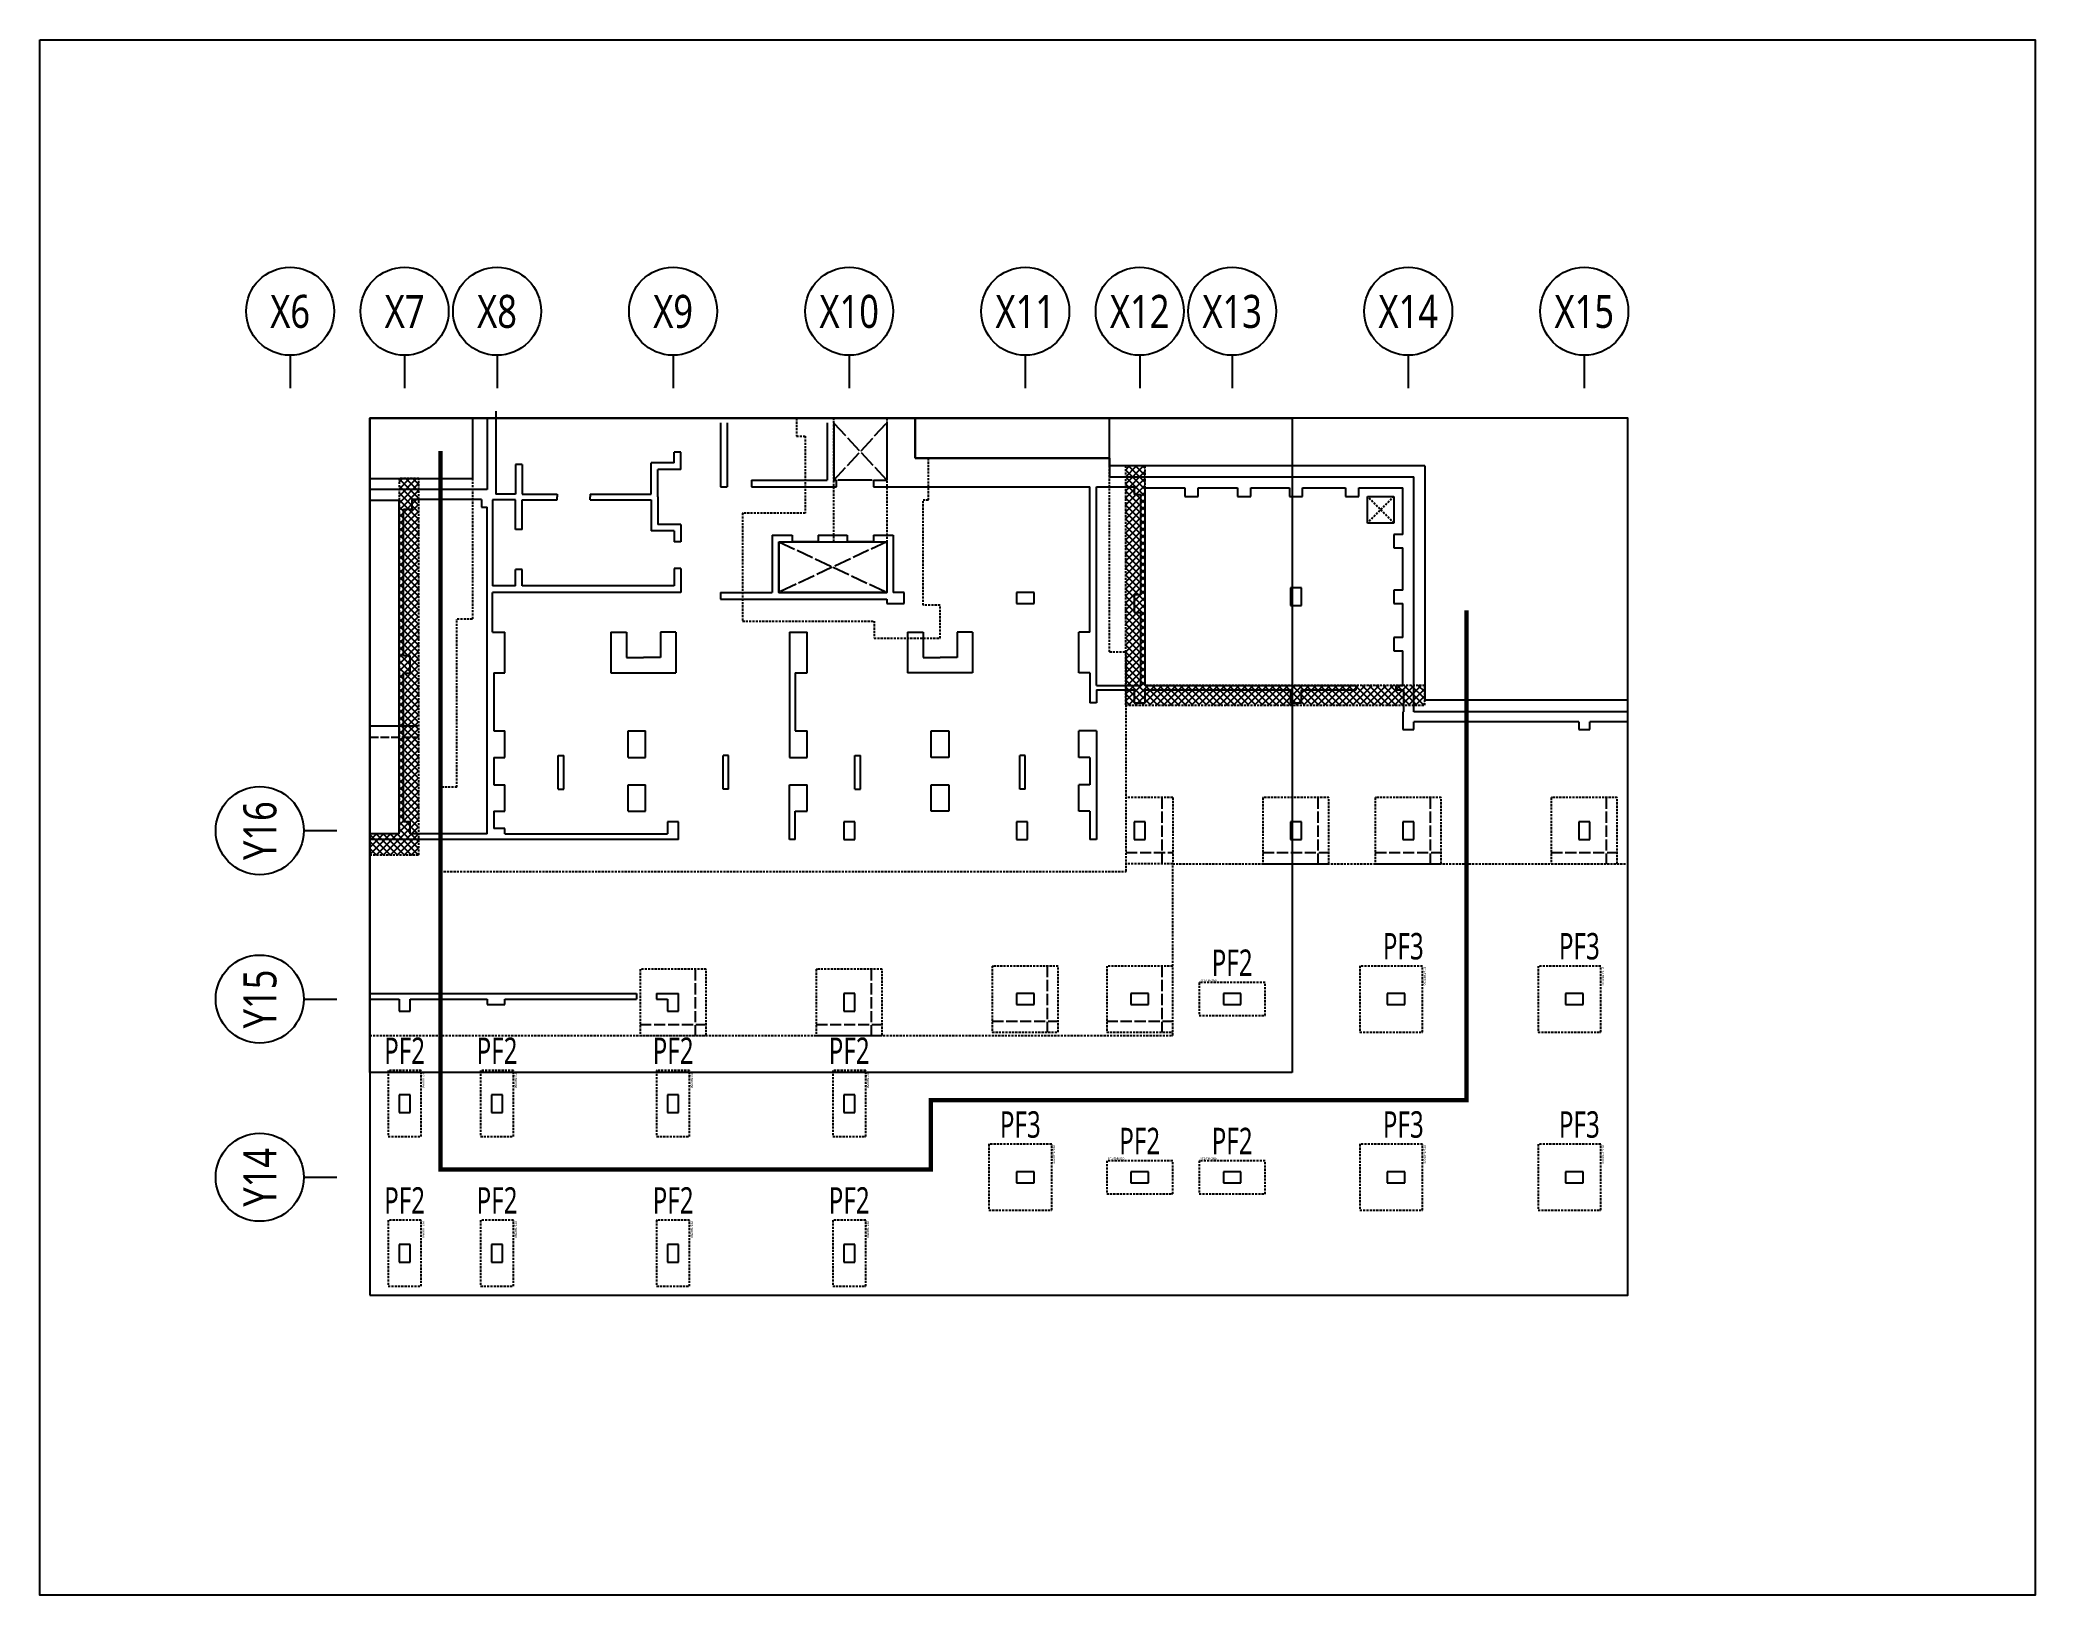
# Model space of a CAD drawing. Header units: millimetres. Extents: x 321717 to 696608, y -514806 to -16026.
# Drawn here: x 605955 to 696608, y -86685 to -16026 of the extents above; entities that cross this region are included whole.
import ezdxf
from ezdxf.enums import TextEntityAlignment as Align

# ---------------------------------------------------------------- set-up
doc = ezdxf.new("R2010")
doc.units = ezdxf.units.MM
doc.header["$LTSCALE"] = 65
for name, pattern in [('HID2', [7.5, 6, -1.5]), ('XS-기초$0$DDOT', [14, 12, -1, 0, -1]), ('XS-기초$0$HID', [2.3, 1.5, -0.8]), ('XS-기초$0$HID2', [7.5, 6, -1.5])]:
    doc.linetypes.add(name, pattern=pattern)
for name, color, linetype in [('BAR-Bot', 2, 'HID2'), ('BAR-TOP', 2, 'Continuous'), ('BUB', 7, 'Continuous'), ('CEN-P', 14, 'Continuous'), ('NAME-F', 6, 'Continuous'), ('XS-기초$0$BAR-B', 2, 'XS-기초$0$HID2'), ('XS-기초$0$EL7', 7, 'Continuous'), ('XS-기초$0$MAT', 3, 'XS-기초$0$HID'), ('XS-기초$0$OPEN', 9, 'XS-기초$0$DDOT'), ('XS-기초$0$PILE-P', 4, 'XS-기초$0$HID'), ('XS-기초$0$WALL', 11, 'Continuous'), ('XS-기초$0$기초꺽임', 4, 'XS-기초$0$HID'), ('XS-기초$0$기초꺽임-HAT', 5, 'Continuous'), ('XS-기초$0$기초연단', 3, 'Continuous'), ('XS-기초$0$집수정', 21, 'Continuous'), ('XS-기초$0$하부보강', 7, 'XS-기초$0$HID'), ('기초꺽임', 7, 'Continuous')]:
    doc.layers.add(name, color=color, linetype=linetype)
doc.layers.add('TEXT', color=3, linetype='Continuous', lineweight=9)
doc.layers.add('XS-기초$0$DEFPOINT', color=144, linetype='Continuous', plot=False)
doc.styles.add('XS-기초$0$맑은고딕', font='malgun_0.ttf')
doc.styles.add('맑은고딕', font='malgun_0.ttf')
pattern_1 = [(45, (464365.85, -234753.17), (-159.09903, 159.09903), []), (135, (464365.85, -234753.17), (-159.09903, -159.09903), [])]

msp = doc.modelspace()

# ---------------------------------------------------------------- texts
at = {"layer": 'NAME-F', "style": '맑은고딕', "width": 0.7}
for s, p in [('PF3', (667900.8, -57203.2)), ('PF3', (675900.8, -57203.2)), ('PF2', (660125.8, -57953.2)), ('PF2', (622525.8, -61953.2)), ('PF2', (626725.8, -61953.2)), ('PF2', (634725.8, -61953.2)), ('PF2', (642725.8, -61953.2)), ('PF3', (650500.8, -65303.2)), ('PF3', (667900.8, -65303.2)), ('PF3', (675900.8, -65303.2)), ('PF2', (655925.8, -66053.2)), ('PF2', (660125.8, -66053.2)), ('PF2', (622525.8, -68753.2)), ('PF2', (626725.8, -68753.2)), ('PF2', (634725.8, -68753.2)), ('PF2', (642725.8, -68753.2))]:
    msp.add_text(s, height=1200, dxfattribs=at).set_placement(p, align=Align.MIDDLE_CENTER)
at = {"layer": 'TEXT', "style": '맑은고딕', "width": 0.8}
for s, p in [('X6', (617325.8, -28360.6)), ('X7', (622525.8, -28360.6)), ('X8', (626725.8, -28360.6)), ('X9', (634725.8, -28360.6)), ('X10', (642725.8, -28360.6)), ('X11', (650725.8, -28360.6)), ('X12', (655925.8, -28360.6)), ('X13', (660125.8, -28360.6)), ('X14', (668125.8, -28360.6)), ('X15', (676125.8, -28360.6))]:
    msp.add_text(s, height=1500, dxfattribs=at).set_placement(p, align=Align.MIDDLE_CENTER)
for s, p in [('Y16', (615950.4, -51953.2)), ('Y15', (615950.4, -59603.2)), ('Y14', (615950.4, -67703.2))]:
    msp.add_text(s, height=1500, rotation=90, dxfattribs=at).set_placement(p, align=Align.MIDDLE_CENTER)

# ---------------------------------------------------------------- blocks, each defined once
blk = doc.blocks.new('XS-기초$0$PF2')
at = {"layer": 'XS-기초$0$MAT', "linetype": 'XS-기초$0$HID'}
blk.add_lwpolyline([(-1500, -750), (1500, -750), (1500, 750), (-1500, 750)], close=True, dxfattribs=at)
at = {"layer": 'XS-기초$0$DEFPOINT', "color": 1, "style": 'XS-기초$0$맑은고딕'}
blk.add_text('PF2-THK950', height=100, dxfattribs=at).set_placement((-1450, 850), align=Align.MIDDLE_LEFT)
blk = doc.blocks.new('XS-기초$0$PF3')
at = {"layer": 'XS-기초$0$MAT', "linetype": 'XS-기초$0$HID'}
blk.add_lwpolyline([(-1500, -1650), (1500, -1650), (1500, 1200), (-1500, 1200)], close=True, dxfattribs=at)
at = {"layer": 'XS-기초$0$DEFPOINT', "color": 1, "style": 'XS-기초$0$맑은고딕'}
blk.add_text('PF3-THK1000', height=100, dxfattribs=at).set_placement((-1450, 1300), align=Align.MIDDLE_LEFT)
blk = doc.blocks.new('XS-기초$0$집수정-1.2x1.2')
at = {"layer": 'XS-기초$0$집수정'}
for p, q in [((0, 0), (0, 1200)), ((0, 1200), (1200, 1200)), ((1200, 1200), (1200, 0)), ((1200, 0), (0, 0))]:
    blk.add_line(p, q, dxfattribs=at)
at = {"layer": 'XS-기초$0$집수정', "linetype": 'XS-기초$0$HID'}
for p, q in [((0, 0), (1200, 1200)), ((0, 1200), (1200, 0))]:
    blk.add_line(p, q, dxfattribs=at)
blk = doc.blocks.new('BUB')
at = {"layer": 'BUB'}
blk.add_line((0, 1500), (0, 0), dxfattribs=at)
blk.add_circle((0, 3500), 2000, dxfattribs=at)

# ---------------------------------------------------------------- hatches: boundary and pattern name
at = {"layer": 'XS-기초$0$기초꺽임-HAT'}
h = msp.add_hatch(dxfattribs=at)
h.set_pattern_fill('ANSI37', color=256, scale=1800, style=0)
h.set_pattern_definition(pattern_1)
h.paths.add_polyline_path([(622275.8, -52103.2), (620944.1, -52103.2), (620944.1, -53053.2), (623175.8, -53053.2), (623175.8, -35953.2), (622275.8, -35953.2)])
h = msp.add_hatch(dxfattribs=at)
h.set_pattern_fill('ANSI37', color=8, scale=1800, style=0)
h.set_pattern_definition(pattern_1)
h.paths.add_polyline_path([(655275.8, -35378.2), (655275.8, -46253.2), (668875.8, -46253.2), (668875.8, -45353.2), (656175.8, -45353.2), (656175.8, -35378.2)])

# ---------------------------------------------------------------- linework, layer by layer
at = {"layer": 'BAR-Bot'}
msp.add_line((620944.1, -47698.2), (623115.8, -47698.2), dxfattribs=at)
at = {"layer": 'BAR-TOP'}
msp.add_line((620944.1, -47198.2), (623115.8, -47198.2), dxfattribs=at)
at = {"layer": 'CEN-P'}
msp.add_lwpolyline([(620944.1, -73059.2), (678098.6, -73059.2), (678098.6, -33217.8), (620944.1, -33217.8)], close=True, dxfattribs=at)
at = {"layer": 'XS-기초$0$BAR-B', "ltscale": 1.3}
for p, q in [((656925.8, -50453.2), (656925.8, -53453.2)), ((664025.8, -50453.2), (664025.8, -53453.2)), ((669125.8, -50453.2), (669125.8, -53453.2)), ((677125.8, -50453.2), (677125.8, -53453.2)), ((655305.8, -52953.2), (657425.8, -52953.2)), ((661525.8, -52953.2), (664525.8, -52953.2)), ((666625.8, -52953.2), (669625.8, -52953.2)), ((674625.8, -52953.2), (677625.8, -52953.2)), ((635725.8, -58253.2), (635725.8, -61253.2)), ((643725.8, -58253.2), (643725.8, -61253.2)), ((651725.8, -58103.2), (651725.8, -61103.2)), ((656925.8, -58103.2), (656925.8, -61103.2)), ((649225.8, -60603.2), (652225.8, -60603.2)), ((654425.8, -60603.2), (657425.8, -60603.2)), ((633225.8, -60753.2), (636225.8, -60753.2)), ((641225.8, -60753.2), (644225.8, -60753.2))]:
    msp.add_line(p, q, dxfattribs=at)
at = {"layer": 'XS-기초$0$EL7'}
for p, q in [((643775.8, -36028.2), (642205.8, -36028.2)), ((641320.8, -38828.2), (640130.8, -38828.2)), ((643830.8, -38828.2), (642640.8, -38828.2))]:
    msp.add_line(p, q, dxfattribs=at)
at = {"layer": 'XS-기초$0$MAT'}
for p, q in [((657425.8, -50453.2), (655305.8, -50453.2)), ((657425.8, -50453.2), (657425.8, -53453.2)), ((657425.8, -53453.2), (655305.8, -53453.2))]:
    msp.add_line(p, q, dxfattribs=at)
at = {"layer": 'XS-기초$0$OPEN'}
for p, q in [((644430.8, -36028.2), (642030.8, -33428.2)), ((642030.8, -36028.2), (644430.8, -33428.2)), ((639530.8, -38828.2), (644430.8, -41128.2)), ((644430.8, -38828.2), (639530.8, -41128.2))]:
    msp.add_line(p, q, dxfattribs=at)
at = {"layer": 'XS-기초$0$WALL', "color": 5}
for p, q in [((626275.8, -33217.8), (626275.8, -36453.2)), ((626675.8, -32898.2), (626675.8, -36668.2)), ((636880.8, -33428.2), (636880.8, -36328.2)), ((637180.8, -33428.2), (637180.8, -36328.2)), ((641730.8, -33428.2), (641730.8, -36028.2)), ((642030.8, -33428.2), (642030.8, -36028.2)), ((644430.8, -33428.2), (644430.8, -36028.2)), ((645730.8, -33217.8), (645730.8, -35028.2)), ((627860.8, -35313.2), (627560.8, -35313.2)), ((627560.8, -35313.2), (627560.8, -36668.2)), ((627860.8, -35313.2), (627860.8, -36668.2)), ((633730.8, -36668.2), (633730.8, -35248.2)), ((634780.8, -35248.2), (633730.8, -35248.2)), ((634780.8, -35248.2), (634780.8, -34758.2)), ((635080.8, -34758.2), (634780.8, -34758.2)), ((635080.8, -35548.2), (635080.8, -34758.2)), ((645730.8, -35028.2), (654555.8, -35028.2)), ((654555.8, -35028.2), (654555.8, -35878.2)), ((634030.8, -36793.2), (634030.8, -35548.2)), ((635080.8, -35548.2), (634030.8, -35548.2)), ((638290.8, -36028.2), (641730.8, -36028.2)), ((638290.8, -36028.2), (638290.8, -36328.2)), ((642030.8, -36028.2), (642155.8, -36028.2)), ((642155.8, -36328.2), (642155.8, -36028.2)), ((643825.8, -36028.2), (644430.8, -36028.2)), ((643825.8, -36028.2), (643825.8, -36328.2)), ((654555.8, -35878.2), (668375.8, -35878.2)), ((668375.8, -46553.2), (668375.8, -35878.2)), ((626275.8, -36453.2), (620944.1, -36453.2)), ((622275.8, -36953.2), (620944.1, -36953.2)), ((622275.8, -52103.2), (622275.8, -36953.2)), ((626025.8, -36903.2), (622875.8, -36903.2)), ((622875.8, -37353.2), (622875.8, -36903.2)), ((626025.8, -36903.2), (626025.8, -37253.2)), ((627560.8, -36918.2), (626525.8, -36918.2)), ((626525.8, -36918.2), (626525.8, -40828.2)), ((627560.8, -36668.2), (626675.8, -36668.2)), ((627560.8, -38273.2), (627560.8, -36918.2)), ((627860.8, -36668.2), (629460.8, -36668.2)), ((627860.8, -38273.2), (627860.8, -36918.2)), ((627860.8, -36918.2), (629460.8, -36918.2)), ((629460.8, -36668.2), (629460.8, -36793.2)), ((629460.8, -36918.2), (629460.8, -36793.2)), ((630960.8, -36668.2), (633730.8, -36668.2)), ((630960.8, -36668.2), (630960.8, -36793.2)), ((630960.8, -36918.2), (630960.8, -36793.2)), ((630960.8, -36918.2), (633730.8, -36918.2)), ((633730.8, -36918.2), (633730.8, -38338.2)), ((634030.8, -36793.2), (634030.8, -38038.2)), ((636880.8, -36328.2), (637180.8, -36328.2)), ((638290.8, -36328.2), (642155.8, -36328.2)), ((641730.8, -36328.2), (642155.8, -36328.2)), ((643825.8, -36328.2), (644830.8, -36328.2)), ((644830.8, -36328.2), (653655.8, -36328.2)), ((653655.8, -42928.2), (653655.8, -36328.2)), ((653955.8, -45353.2), (653955.8, -36328.2)), ((653955.8, -36328.2), (655675.8, -36328.2)), ((655675.8, -36328.2), (655675.8, -36678.2)), ((655675.8, -36678.2), (655975.8, -36678.2)), ((655975.8, -41238.2), (655975.8, -36678.2)), ((656175.8, -36378.2), (657975.8, -36378.2)), ((656175.8, -45353.2), (656175.8, -36378.2)), ((657975.8, -36378.2), (657975.8, -36778.2)), ((657975.8, -36778.2), (658575.8, -36778.2)), ((658575.8, -36378.2), (660375.8, -36378.2)), ((658575.8, -36778.2), (658575.8, -36378.2)), ((660375.8, -36378.2), (660375.8, -36778.2)), ((660375.8, -36778.2), (660975.8, -36778.2)), ((660975.8, -36378.2), (662725.8, -36378.2)), ((660975.8, -36778.2), (660975.8, -36378.2)), ((662725.8, -36378.2), (662725.8, -36778.2)), ((662725.8, -36778.2), (663325.8, -36778.2)), ((663325.8, -36378.2), (665275.8, -36378.2)), ((663325.8, -36778.2), (663325.8, -36378.2)), ((665275.8, -36378.2), (665275.8, -36778.2)), ((665275.8, -36778.2), (665875.8, -36778.2)), ((665875.8, -36378.2), (667875.8, -36378.2)), ((665875.8, -36778.2), (665875.8, -36378.2)), ((667875.8, -38503.2), (667875.8, -36378.2)), ((622475.8, -44003.2), (622475.8, -37353.2)), ((622475.8, -37353.2), (622875.8, -37353.2)), ((626025.8, -37253.2), (626275.8, -37253.2)), ((626275.8, -52103.2), (626275.8, -37253.2)), ((635080.8, -38038.2), (634030.8, -38038.2)), ((635080.8, -38038.2), (635080.8, -38828.2)), ((627860.8, -38273.2), (627560.8, -38273.2)), ((634780.8, -38338.2), (633730.8, -38338.2)), ((634780.8, -38338.2), (634780.8, -38828.2)), ((635080.8, -38828.2), (634780.8, -38828.2)), ((639230.8, -38528.2), (639230.8, -41128.2)), ((639230.8, -38528.2), (640130.8, -38528.2)), ((639530.8, -38828.2), (639530.8, -41128.2)), ((639530.8, -38828.2), (640130.8, -38828.2)), ((640130.8, -38528.2), (640130.8, -38828.2)), ((641320.8, -38528.2), (642640.8, -38528.2)), ((641320.8, -38528.2), (641320.8, -38828.2)), ((641320.8, -38828.2), (642640.8, -38828.2)), ((642640.8, -38528.2), (642640.8, -38828.2)), ((643830.8, -38528.2), (644730.8, -38528.2)), ((643830.8, -38528.2), (643830.8, -38828.2)), ((643830.8, -38828.2), (644430.8, -38828.2)), ((644430.8, -38828.2), (644430.8, -41128.2)), ((644730.8, -38528.2), (644730.8, -41138.2)), ((667875.8, -38503.2), (667475.8, -38503.2)), ((667475.8, -38503.2), (667475.8, -39103.2)), ((667475.8, -39103.2), (667875.8, -39103.2)), ((667875.8, -41028.2), (667875.8, -39103.2)), ((627860.8, -40083.2), (627560.8, -40083.2)), ((627560.8, -40828.2), (627560.8, -40083.2)), ((627860.8, -40828.2), (627860.8, -40083.2)), ((634780.8, -40048.2), (634780.8, -40828.2)), ((635080.8, -40048.2), (634780.8, -40048.2)), ((635080.8, -40048.2), (635080.8, -40828.2)), ((627560.8, -40828.2), (626525.8, -40828.2)), ((635080.8, -41128.2), (626525.8, -41128.2)), ((626525.8, -42928.2), (626525.8, -41128.2)), ((634780.8, -40828.2), (627860.8, -40828.2)), ((635080.8, -40828.2), (635080.8, -41128.2)), ((636880.8, -41128.2), (636880.8, -41428.2)), ((636880.8, -41128.2), (639230.8, -41128.2)), ((636880.8, -41428.2), (644430.8, -41428.2)), ((639530.8, -41128.2), (644430.8, -41128.2)), ((644430.8, -41428.2), (644430.8, -41638.2)), ((644430.8, -41638.2), (645230.8, -41638.2)), ((645230.8, -41138.2), (644730.8, -41138.2)), ((645230.8, -41638.2), (645230.8, -41138.2)), ((651125.8, -41138.2), (650325.8, -41138.2)), ((650325.8, -41138.2), (650325.8, -41638.2)), ((650325.8, -41638.2), (651125.8, -41638.2)), ((651125.8, -41638.2), (651125.8, -41138.2)), ((655975.8, -41238.2), (655675.8, -41238.2)), ((655675.8, -41238.2), (655675.8, -42038.2)), ((663275.8, -40928.2), (662775.8, -40928.2)), ((662775.8, -40928.2), (662775.8, -41728.2)), ((663275.8, -41728.2), (663275.8, -40928.2)), ((667875.8, -41028.2), (667475.8, -41028.2)), ((667475.8, -41028.2), (667475.8, -41628.2)), ((667475.8, -41628.2), (667875.8, -41628.2)), ((667875.8, -43178.2), (667875.8, -41628.2)), ((655675.8, -42038.2), (655975.8, -42038.2)), ((655975.8, -45353.2), (655975.8, -42038.2)), ((662775.8, -41728.2), (663275.8, -41728.2)), ((626525.8, -42928.2), (627075.8, -42928.2)), ((627075.8, -44788.2), (627075.8, -42928.2)), ((631900.8, -42928.2), (632600.8, -42928.2)), ((631900.8, -42928.2), (631900.8, -44788.2)), ((632600.8, -42928.2), (632600.8, -44088.2)), ((634850.8, -42928.2), (634150.8, -42928.2)), ((634150.8, -42928.2), (634150.8, -44088.2)), ((634850.8, -42928.2), (634850.8, -44788.2)), ((640015.8, -42928.2), (640015.8, -48623.2)), ((640015.8, -42928.2), (640815.8, -42928.2)), ((640815.8, -44788.2), (640815.8, -42928.2)), ((645380.8, -42928.2), (645380.8, -44788.2)), ((645380.8, -42928.2), (646080.8, -42928.2)), ((646080.8, -42928.2), (646080.8, -44088.2)), ((648330.8, -42928.2), (647630.8, -42928.2)), ((647630.8, -42928.2), (647630.8, -44088.2)), ((648330.8, -42928.2), (648330.8, -44788.2)), ((653155.8, -44788.2), (653155.8, -42928.2)), ((653655.8, -42928.2), (653155.8, -42928.2)), ((667875.8, -43178.2), (667475.8, -43178.2)), ((667475.8, -43178.2), (667475.8, -43778.2)), ((622775.8, -44003.2), (622475.8, -44003.2)), ((622775.8, -44803.2), (622775.8, -44003.2)), ((632600.8, -44088.2), (633375.8, -44088.2)), ((634150.8, -44088.2), (633375.8, -44088.2)), ((646080.8, -44088.2), (646855.8, -44088.2)), ((647630.8, -44088.2), (646855.8, -44088.2)), ((667475.8, -43778.2), (667875.8, -43778.2)), ((667875.8, -45353.2), (667875.8, -43778.2)), ((622475.8, -51553.2), (622475.8, -44803.2)), ((622475.8, -44803.2), (622775.8, -44803.2)), ((626575.8, -44788.2), (627075.8, -44788.2)), ((626575.8, -44788.2), (626575.8, -47423.2)), ((631900.8, -44788.2), (634850.8, -44788.2)), ((640265.8, -44788.2), (640815.8, -44788.2)), ((640265.8, -44788.2), (640265.8, -47423.2)), ((648330.8, -44788.2), (645380.8, -44788.2)), ((653655.8, -44788.2), (653155.8, -44788.2)), ((653655.8, -44788.2), (653655.8, -46153.2)), ((653955.8, -46153.2), (653655.8, -46153.2)), ((653955.8, -45353.2), (655975.8, -45353.2)), ((653955.8, -45553.2), (653955.8, -46153.2)), ((653955.8, -45553.2), (655675.8, -45553.2)), ((655675.8, -45553.2), (655675.8, -46153.2)), ((655675.8, -46153.2), (656175.8, -46153.2)), ((656175.8, -45353.2), (665765.8, -45353.2)), ((656175.8, -45553.2), (662775.8, -45553.2)), ((656175.8, -46153.2), (656175.8, -45553.2)), ((662775.8, -45553.2), (662775.8, -46153.2)), ((662775.8, -46153.2), (663275.8, -46153.2)), ((663275.8, -45553.2), (665765.8, -45553.2)), ((663275.8, -46153.2), (663275.8, -45553.2)), ((665765.8, -45553.2), (665765.8, -45353.2)), ((667575.8, -45353.2), (667875.8, -45353.2)), ((667575.8, -45553.2), (667575.8, -45353.2)), ((667575.8, -45553.2), (667925.8, -45553.2)), ((667925.8, -46553.2), (667925.8, -45553.2)), ((667925.8, -46553.2), (667875.8, -46553.2)), ((667875.8, -46553.2), (667875.8, -47353.2)), ((678098.6, -46553.2), (668375.8, -46553.2)), ((668375.8, -47353.2), (668375.8, -47003.2)), ((675875.8, -47003.2), (668375.8, -47003.2)), ((675875.8, -47003.2), (675875.8, -47353.2)), ((678098.6, -47003.2), (676375.8, -47003.2)), ((676375.8, -47353.2), (676375.8, -47003.2)), ((626575.8, -47423.2), (627075.8, -47423.2)), ((627075.8, -48623.2), (627075.8, -47423.2)), ((632675.8, -47423.2), (633475.8, -47423.2)), ((632675.8, -48623.2), (632675.8, -47423.2)), ((633475.8, -48623.2), (633475.8, -47423.2)), ((640265.8, -47423.2), (640815.8, -47423.2)), ((640815.8, -48623.2), (640815.8, -47423.2)), ((646455.8, -48623.2), (646455.8, -47423.2)), ((646455.8, -47423.2), (647255.8, -47423.2)), ((647255.8, -47423.2), (647255.8, -48623.2)), ((653955.8, -47423.2), (653155.8, -47423.2)), ((653155.8, -48623.2), (653155.8, -47423.2)), ((653955.8, -47423.2), (653955.8, -52353.2)), ((667875.8, -47353.2), (668375.8, -47353.2)), ((675875.8, -47353.2), (676375.8, -47353.2)), ((626575.8, -48623.2), (627075.8, -48623.2)), ((626575.8, -48623.2), (626575.8, -49868.2)), ((629505.8, -50068.2), (629505.8, -48533.2)), ((629505.8, -48533.2), (629755.8, -48533.2)), ((629755.8, -50068.2), (629755.8, -48533.2)), ((632675.8, -48623.2), (633475.8, -48623.2)), ((636995.8, -50068.2), (636995.8, -48533.2)), ((637245.8, -48533.2), (636995.8, -48533.2)), ((637245.8, -50068.2), (637245.8, -48533.2)), ((640015.8, -48623.2), (640815.8, -48623.2)), ((642985.8, -50068.2), (642985.8, -48533.2)), ((642985.8, -48533.2), (643235.8, -48533.2)), ((643235.8, -50068.2), (643235.8, -48533.2)), ((647255.8, -48623.2), (646455.8, -48623.2)), ((650475.8, -50068.2), (650475.8, -48533.2)), ((650725.8, -48533.2), (650475.8, -48533.2)), ((650725.8, -50068.2), (650725.8, -48533.2)), ((653655.8, -48623.2), (653155.8, -48623.2)), ((653655.8, -48623.2), (653655.8, -49868.2)), ((626575.8, -49868.2), (627075.8, -49868.2)), ((627075.8, -51068.2), (627075.8, -49868.2)), ((629505.8, -50068.2), (629755.8, -50068.2)), ((632675.8, -49868.2), (633475.8, -49868.2)), ((632675.8, -51068.2), (632675.8, -49868.2)), ((633475.8, -51068.2), (633475.8, -49868.2)), ((637245.8, -50068.2), (636995.8, -50068.2)), ((640015.8, -49868.2), (640815.8, -49868.2)), ((640015.8, -52353.2), (640015.8, -49868.2)), ((640815.8, -51068.2), (640815.8, -49868.2)), ((642985.8, -50068.2), (643235.8, -50068.2)), ((646455.8, -51068.2), (646455.8, -49868.2)), ((646455.8, -49868.2), (647255.8, -49868.2)), ((647255.8, -49868.2), (647255.8, -51068.2)), ((650725.8, -50068.2), (650475.8, -50068.2)), ((653155.8, -51068.2), (653155.8, -49868.2)), ((653655.8, -49868.2), (653155.8, -49868.2)), ((622775.8, -51553.2), (622475.8, -51553.2)), ((622775.8, -52103.2), (622775.8, -51553.2)), ((626575.8, -51068.2), (627075.8, -51068.2)), ((626575.8, -51068.2), (626575.8, -51853.2)), ((632675.8, -51068.2), (633475.8, -51068.2)), ((634975.8, -51553.2), (634475.8, -51553.2)), ((634475.8, -51553.2), (634475.8, -52103.2)), ((634975.8, -52353.2), (634975.8, -51553.2)), ((640265.8, -51068.2), (640815.8, -51068.2)), ((640265.8, -52353.2), (640265.8, -51068.2)), ((642975.8, -51553.2), (642475.8, -51553.2)), ((642475.8, -51553.2), (642475.8, -52353.2)), ((642975.8, -52353.2), (642975.8, -51553.2)), ((647255.8, -51068.2), (646455.8, -51068.2)), ((650825.8, -51553.2), (650325.8, -51553.2)), ((650325.8, -51553.2), (650325.8, -52353.2)), ((650825.8, -52353.2), (650825.8, -51553.2)), ((653655.8, -51068.2), (653155.8, -51068.2)), ((653655.8, -51068.2), (653655.8, -52353.2)), ((656175.8, -51553.2), (655675.8, -51553.2)), ((655675.8, -51553.2), (655675.8, -52353.2)), ((656175.8, -52353.2), (656175.8, -51553.2)), ((663275.8, -51553.2), (662775.8, -51553.2)), ((662775.8, -51553.2), (662775.8, -52353.2)), ((663275.8, -52353.2), (663275.8, -51553.2)), ((668375.8, -51553.2), (667875.8, -51553.2)), ((667875.8, -51553.2), (667875.8, -52353.2)), ((668375.8, -52353.2), (668375.8, -51553.2)), ((676375.8, -51553.2), (675875.8, -51553.2)), ((675875.8, -51553.2), (675875.8, -52353.2)), ((676375.8, -52353.2), (676375.8, -51553.2)), ((622275.8, -52103.2), (620944.1, -52103.2)), ((634975.8, -52353.2), (620944.1, -52353.2)), ((626275.8, -52103.2), (622775.8, -52103.2)), ((627075.8, -51853.2), (626575.8, -51853.2)), ((627075.8, -52103.2), (627075.8, -51853.2)), ((627075.8, -52103.2), (634475.8, -52103.2)), ((640265.8, -52353.2), (640015.8, -52353.2)), ((642475.8, -52353.2), (642975.8, -52353.2)), ((650325.8, -52353.2), (650825.8, -52353.2)), ((653955.8, -52353.2), (653655.8, -52353.2)), ((655675.8, -52353.2), (656175.8, -52353.2)), ((662775.8, -52353.2), (663275.8, -52353.2)), ((667875.8, -52353.2), (668375.8, -52353.2)), ((675875.8, -52353.2), (676375.8, -52353.2)), ((620944.1, -59353.2), (633065.8, -59353.2)), ((620944.1, -59603.2), (622275.8, -59603.2)), ((622275.8, -59603.2), (622275.8, -60153.2)), ((622775.8, -59603.2), (626275.8, -59603.2)), ((622775.8, -60153.2), (622775.8, -59603.2)), ((626275.8, -59603.2), (626275.8, -59853.2)), ((627075.8, -59603.2), (633065.8, -59603.2)), ((627075.8, -59853.2), (627075.8, -59603.2)), ((633065.8, -59353.2), (633065.8, -59603.2)), ((633975.8, -59353.2), (634975.8, -59353.2)), ((633975.8, -59353.2), (633975.8, -59603.2)), ((633975.8, -59603.2), (634475.8, -59603.2)), ((634475.8, -59603.2), (634475.8, -60153.2)), ((634975.8, -60153.2), (634975.8, -59353.2)), ((642975.8, -59353.2), (642475.8, -59353.2)), ((642475.8, -59353.2), (642475.8, -60153.2)), ((642975.8, -60153.2), (642975.8, -59353.2)), ((650325.8, -59353.2), (650325.8, -59853.2)), ((651125.8, -59353.2), (650325.8, -59353.2)), ((651125.8, -59853.2), (651125.8, -59353.2)), ((655525.8, -59353.2), (655525.8, -59853.2)), ((656325.8, -59353.2), (655525.8, -59353.2)), ((656325.8, -59853.2), (656325.8, -59353.2)), ((659725.8, -59353.2), (659725.8, -59853.2)), ((660525.8, -59353.2), (659725.8, -59353.2)), ((660525.8, -59853.2), (660525.8, -59353.2)), ((667175.8, -59353.2), (667175.8, -59853.2)), ((667975.8, -59353.2), (667175.8, -59353.2)), ((667975.8, -59853.2), (667975.8, -59353.2)), ((675275.8, -59353.2), (675275.8, -59853.2)), ((676075.8, -59353.2), (675275.8, -59353.2)), ((676075.8, -59853.2), (676075.8, -59353.2)), ((622275.8, -60153.2), (622775.8, -60153.2)), ((626275.8, -59853.2), (627075.8, -59853.2)), ((634475.8, -60153.2), (634975.8, -60153.2)), ((642475.8, -60153.2), (642975.8, -60153.2)), ((650325.8, -59853.2), (651125.8, -59853.2)), ((655525.8, -59853.2), (656325.8, -59853.2)), ((659725.8, -59853.2), (660525.8, -59853.2)), ((667175.8, -59853.2), (667975.8, -59853.2)), ((675275.8, -59853.2), (676075.8, -59853.2)), ((622775.8, -63953.2), (622275.8, -63953.2)), ((622275.8, -63953.2), (622275.8, -64753.2)), ((622775.8, -64753.2), (622775.8, -63953.2)), ((626975.8, -63953.2), (626475.8, -63953.2)), ((626475.8, -63953.2), (626475.8, -64753.2)), ((626975.8, -64753.2), (626975.8, -63953.2)), ((634975.8, -63953.2), (634475.8, -63953.2)), ((634475.8, -63953.2), (634475.8, -64753.2)), ((634975.8, -64753.2), (634975.8, -63953.2)), ((642975.8, -63953.2), (642475.8, -63953.2)), ((642475.8, -63953.2), (642475.8, -64753.2)), ((642975.8, -64753.2), (642975.8, -63953.2)), ((622275.8, -64753.2), (622775.8, -64753.2)), ((626475.8, -64753.2), (626975.8, -64753.2)), ((634475.8, -64753.2), (634975.8, -64753.2)), ((642475.8, -64753.2), (642975.8, -64753.2)), ((650325.8, -67453.2), (650325.8, -67953.2)), ((651125.8, -67453.2), (650325.8, -67453.2)), ((650325.8, -67953.2), (651125.8, -67953.2)), ((651125.8, -67953.2), (651125.8, -67453.2)), ((655525.8, -67453.2), (655525.8, -67953.2)), ((656325.8, -67453.2), (655525.8, -67453.2)), ((655525.8, -67953.2), (656325.8, -67953.2)), ((656325.8, -67953.2), (656325.8, -67453.2)), ((659725.8, -67453.2), (659725.8, -67953.2)), ((660525.8, -67453.2), (659725.8, -67453.2)), ((659725.8, -67953.2), (660525.8, -67953.2)), ((660525.8, -67953.2), (660525.8, -67453.2)), ((667175.8, -67453.2), (667175.8, -67953.2)), ((667975.8, -67453.2), (667175.8, -67453.2)), ((667175.8, -67953.2), (667975.8, -67953.2)), ((667975.8, -67953.2), (667975.8, -67453.2)), ((675275.8, -67453.2), (675275.8, -67953.2)), ((676075.8, -67453.2), (675275.8, -67453.2)), ((675275.8, -67953.2), (676075.8, -67953.2)), ((676075.8, -67953.2), (676075.8, -67453.2)), ((622775.8, -70753.2), (622275.8, -70753.2)), ((622275.8, -70753.2), (622275.8, -71553.2)), ((622275.8, -71553.2), (622775.8, -71553.2)), ((622775.8, -71553.2), (622775.8, -70753.2)), ((626975.8, -70753.2), (626475.8, -70753.2)), ((626475.8, -70753.2), (626475.8, -71553.2)), ((626475.8, -71553.2), (626975.8, -71553.2)), ((626975.8, -71553.2), (626975.8, -70753.2)), ((634975.8, -70753.2), (634475.8, -70753.2)), ((634475.8, -70753.2), (634475.8, -71553.2)), ((634475.8, -71553.2), (634975.8, -71553.2)), ((634975.8, -71553.2), (634975.8, -70753.2)), ((642975.8, -70753.2), (642475.8, -70753.2)), ((642475.8, -70753.2), (642475.8, -71553.2)), ((642475.8, -71553.2), (642975.8, -71553.2)), ((642975.8, -71553.2), (642975.8, -70753.2))]:
    msp.add_line(p, q, dxfattribs=at)
at = {"layer": 'XS-기초$0$WALL'}
for points in [[(605955.2, -16026), (696608, -16026), (696608, -86685.2), (605955.2, -86685.2)], [(662851.5, -62934.7), (620944.1, -62934.7), (620944.1, -33217.8), (662851.5, -33217.8)]]:
    msp.add_lwpolyline(points, close=True, dxfattribs=at)
at = {"layer": 'XS-기초$0$기초꺽임'}
for points in [[(640330.8, -33217.8), (640330.8, -34028.2), (640730.8, -34028.2), (640730.8, -37528.2), (637880.8, -37528.2), (637880.8, -42428.2), (643855.8, -42428.2), (643855.8, -43208.2), (646855.8, -43208.2), (646855.8, -41708.2), (646080.8, -41708.2), (646080.8, -36928.2), (646330.8, -36928.2), (646330.8, -35028.2), (645730.8, -35028.2), (645730.8, -33217.8)], [(644430.8, -33217.8), (644430.8, -41128.2), (639530.8, -41128.2), (639530.8, -38828.2), (642030.8, -38828.2), (642030.8, -33217.8)], [(620944.1, -53053.2), (623175.8, -53053.2), (623175.8, -35953.2), (622275.8, -35953.2), (622275.8, -52103.2), (620944.1, -52103.2)]]:
    msp.add_lwpolyline(points, dxfattribs=at)
msp.add_lwpolyline([(655275.8, -35378.2), (655275.8, -46253.2), (668875.8, -46253.2), (668875.8, -45353.2), (656175.8, -45353.2), (656175.8, -35378.2)], close=True, dxfattribs=at)
at = {"layer": 'XS-기초$0$기초연단'}
for p, q in [((625605.8, -33217.8), (625605.8, -35953.2)), ((645730.8, -35028.2), (645730.8, -33217.8)), ((654555.8, -35378.2), (654555.8, -33217.8)), ((654555.8, -35028.2), (645730.8, -35028.2)), ((654555.8, -35378.2), (654555.8, -35028.2)), ((620944.1, -35953.2), (625605.8, -35953.2)), ((668875.8, -35378.2), (654555.8, -35378.2)), ((668875.8, -35378.2), (668875.8, -46028.2)), ((678098.6, -46028.2), (668875.8, -46028.2))]:
    msp.add_line(p, q, dxfattribs=at)
at = {"layer": 'XS-기초$0$기초연단', "linetype": 'XS-기초$0$HID'}
for p, q in [((625605.8, -35953.2), (625605.8, -42348.2)), ((654555.8, -43828.2), (654555.8, -35378.2)), ((624900.8, -49978.2), (624900.8, -42348.2)), ((625605.8, -42348.2), (624900.8, -42348.2)), ((654555.8, -43828.2), (655305.8, -43828.2)), ((655305.8, -53803.2), (655305.8, -43828.2)), ((624150.8, -49978.2), (624150.8, -53803.2)), ((624900.8, -49978.2), (624150.8, -49978.2)), ((657425.8, -53453.2), (678098.6, -53453.2)), ((657425.8, -61253.2), (657425.8, -53453.2)), ((624150.8, -53803.2), (655305.8, -53803.2)), ((620944.1, -61253.2), (657425.8, -61253.2))]:
    msp.add_line(p, q, dxfattribs=at)
at = {"layer": 'XS-기초$0$하부보강', "linetype": 'XS-기초$0$HID'}
for points in [[(661525.8, -53453.2), (664525.8, -53453.2), (664525.8, -50453.2), (661525.8, -50453.2)], [(666625.8, -53453.2), (669625.8, -53453.2), (669625.8, -50453.2), (666625.8, -50453.2)], [(674625.8, -53453.2), (677625.8, -53453.2), (677625.8, -50453.2), (674625.8, -50453.2)], [(633225.8, -61253.2), (636225.8, -61253.2), (636225.8, -58253.2), (633225.8, -58253.2)], [(641225.8, -61253.2), (644225.8, -61253.2), (644225.8, -58253.2), (641225.8, -58253.2)], [(649225.8, -61103.2), (652225.8, -61103.2), (652225.8, -58103.2), (649225.8, -58103.2)], [(654425.8, -61103.2), (657425.8, -61103.2), (657425.8, -58103.2), (654425.8, -58103.2)]]:
    msp.add_lwpolyline(points, close=True, dxfattribs=at)
at = {"layer": '기초꺽임', "color": 1, "const_width": 200}
msp.add_lwpolyline([(624150.8, -34710.2), (624150.8, -67353.2), (646439.8, -67353.2), (646439.8, -64203.2), (670775.8, -64203.2), (670775.8, -41942.3)], dxfattribs=at)
at = {"layer": '기초꺽임'}
msp.add_lwpolyline([(639530.8, -38828.2), (644430.8, -38828.2), (644430.8, -41128.2), (639530.8, -41128.2)], close=True, dxfattribs=at)

# ---------------------------------------------------------------- block references
at = {"layer": 'BUB'}
for p in [(617325.8, -31854.6), (622525.8, -31854.6), (626725.8, -31854.6), (634725.8, -31854.6), (642725.8, -31854.6), (650725.8, -31854.6), (655925.8, -31854.6), (660125.8, -31854.6), (668125.8, -31854.6), (676125.8, -31854.6)]:
    msp.add_blockref('BUB', p, dxfattribs=at)
at = {"layer": 'BUB', "rotation": 89.99999999999984}
for p in [(619444.5, -51953.2), (619444.5, -59603.2), (619444.5, -67703.2)]:
    msp.add_blockref('BUB', p, dxfattribs=at)
at = {"layer": 'XS-기초$0$PILE-P'}
for p in [(660125.8, -59603.2), (655925.8, -67703.2), (660125.8, -67703.2)]:
    msp.add_blockref('XS-기초$0$PF2', p, dxfattribs=at)
at = {"layer": 'XS-기초$0$PILE-P', "rotation": 270}
for name, p in [('XS-기초$0$PF3', (667575.8, -59603.2)), ('XS-기초$0$PF3', (675675.8, -59603.2)), ('XS-기초$0$PF2', (622525.8, -64353.2)), ('XS-기초$0$PF2', (626725.8, -64353.2)), ('XS-기초$0$PF2', (634725.8, -64353.2)), ('XS-기초$0$PF2', (642725.8, -64353.2)), ('XS-기초$0$PF3', (650725.8, -67703.2)), ('XS-기초$0$PF3', (667575.8, -67703.2)), ('XS-기초$0$PF3', (675675.8, -67703.2)), ('XS-기초$0$PF2', (622525.8, -71153.2)), ('XS-기초$0$PF2', (626725.8, -71153.2)), ('XS-기초$0$PF2', (634725.8, -71153.2)), ('XS-기초$0$PF2', (642725.8, -71153.2))]:
    msp.add_blockref(name, p, dxfattribs=at)
at = {"layer": 'XS-기초$0$집수정', "rotation": 180}
msp.add_blockref('XS-기초$0$집수정-1.2x1.2', (667475.8, -36778.2), dxfattribs=at)

msp.set_redraw_order([(e.dxf.handle, doc.entitydb.next_handle()) for e in msp.query("TEXT MTEXT ATTDEF DIMENSION ARC_DIMENSION")])  # texts and dimensions are drawn at this point

doc.saveas('drawing.dxf')
